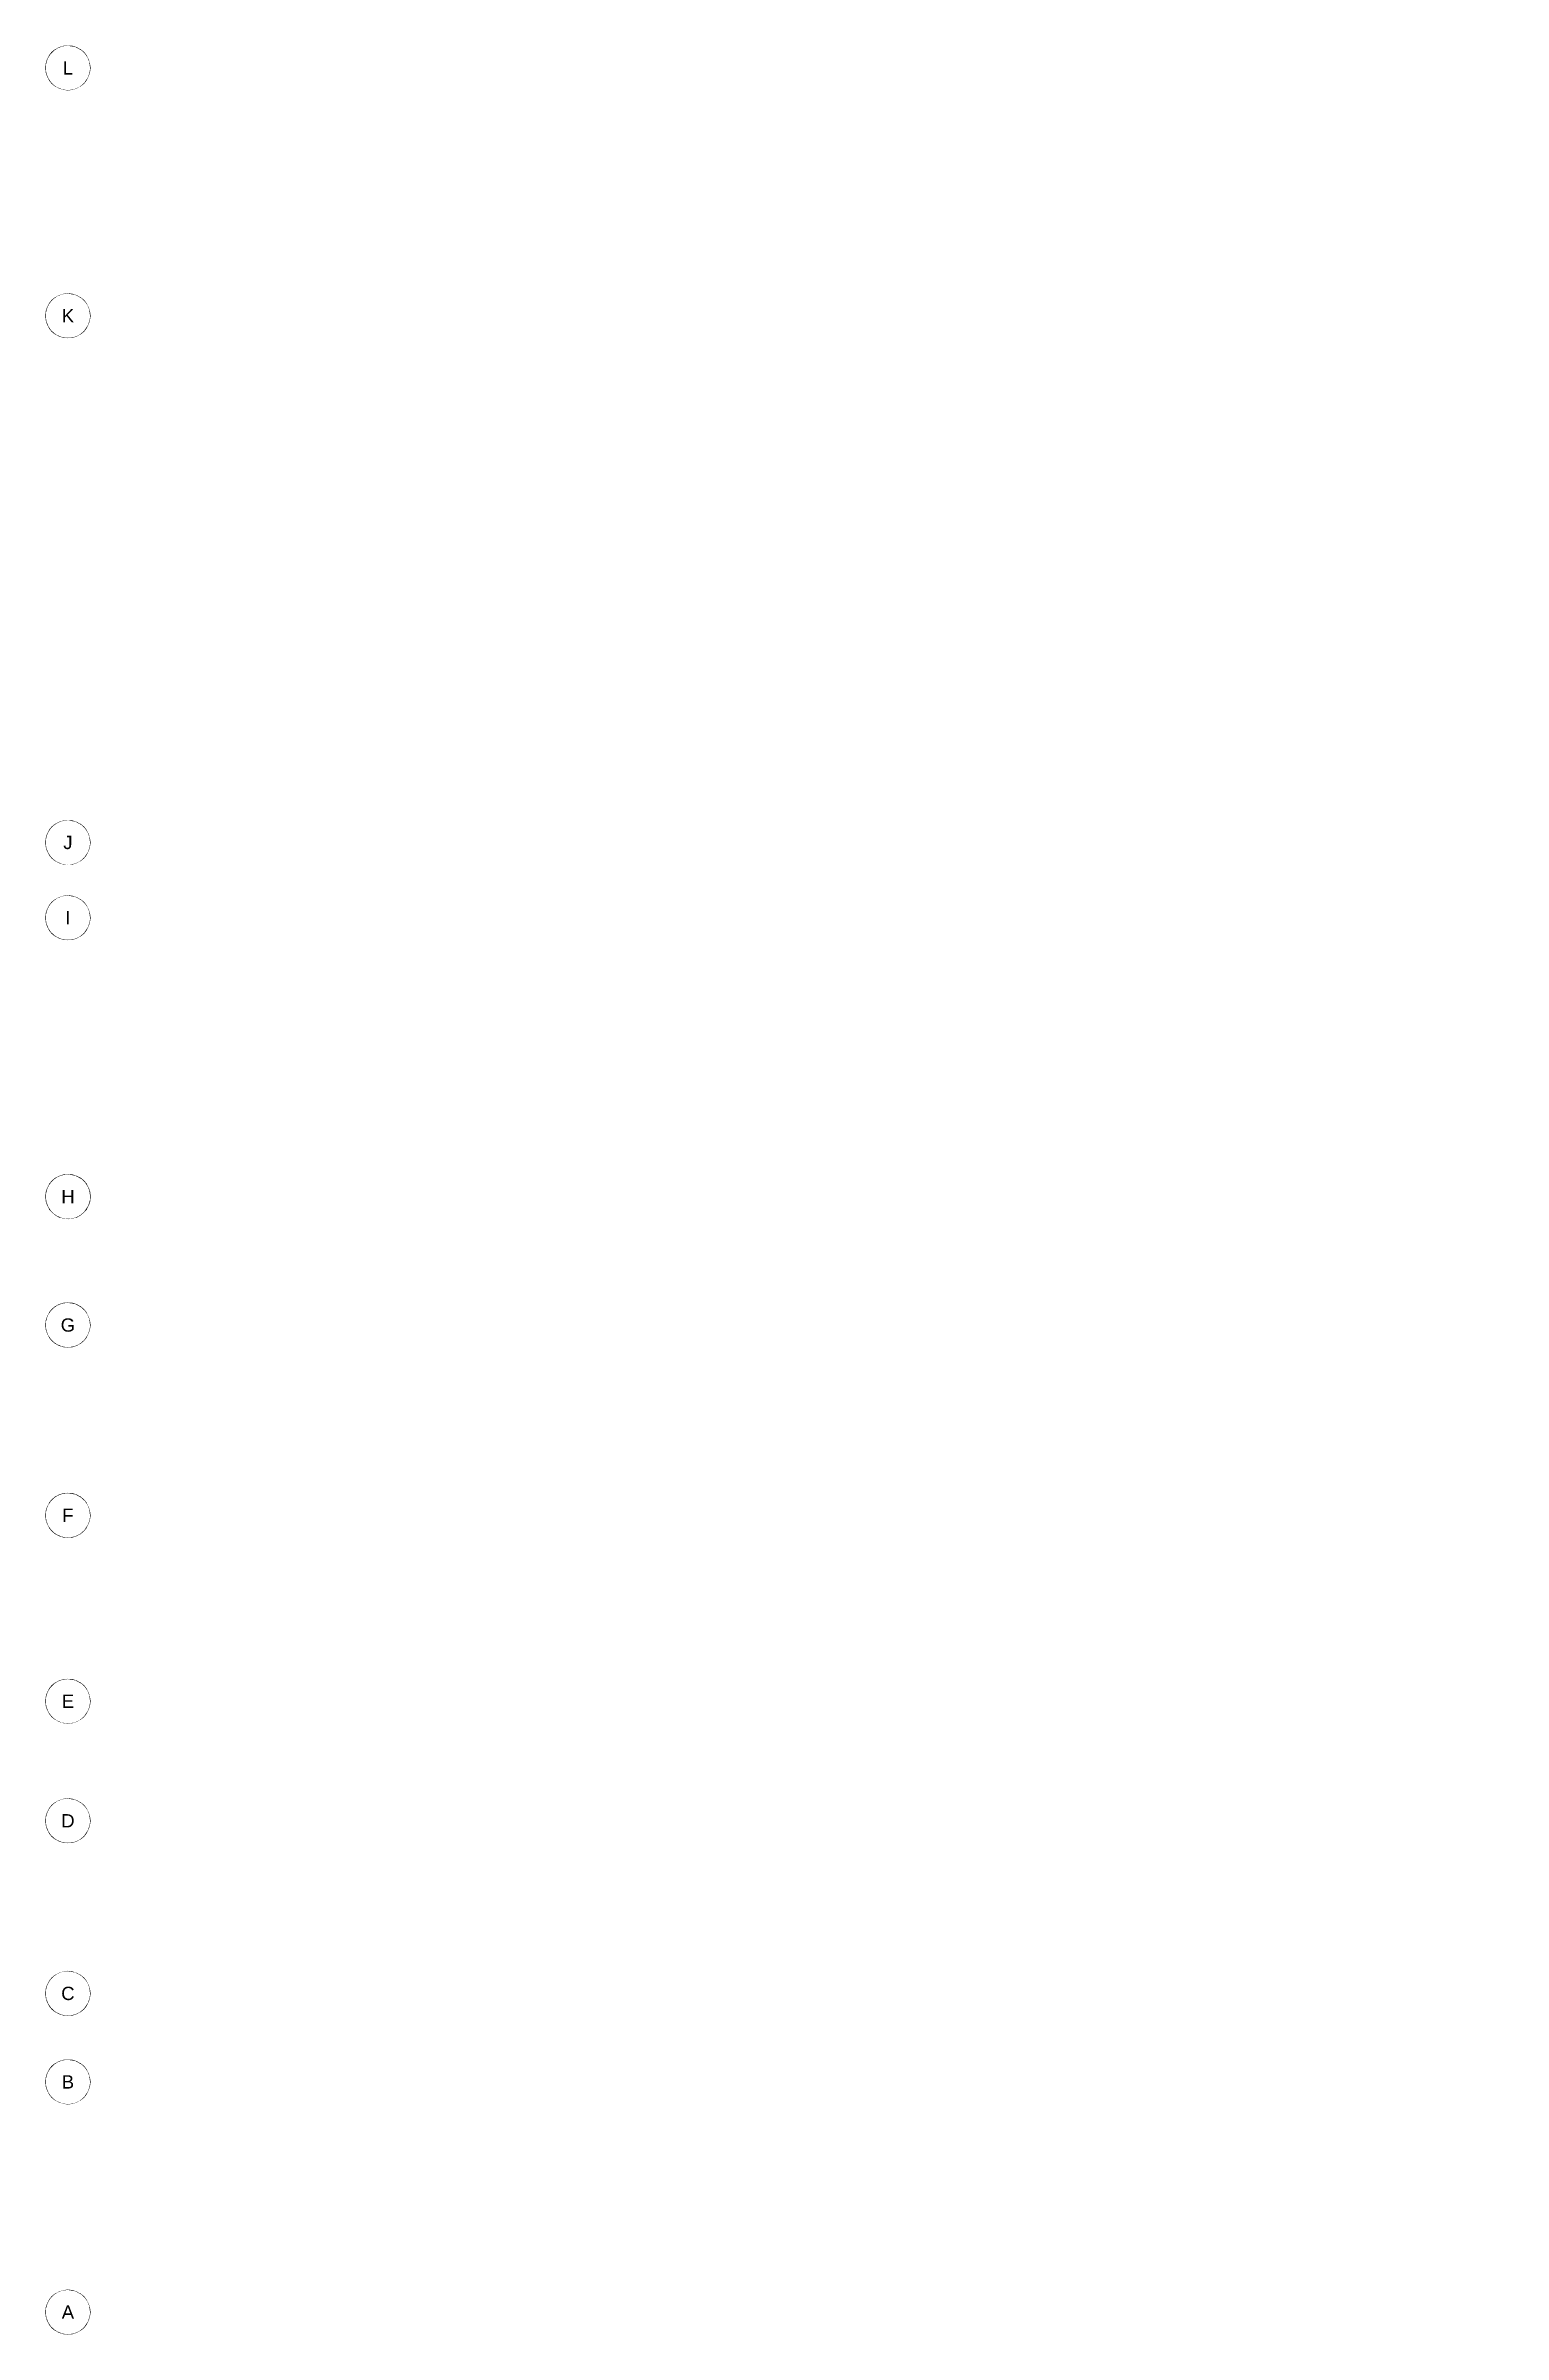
# Model space of a CAD drawing. Header units: inches. Extents: x -11.3 to 47.2, y -1.9 to 32.
# Drawn here: x 30.72 to 47.18, y 2.25 to 28.1 of the extents above; entities that cross this region are included whole.
import ezdxf
from ezdxf.enums import TextEntityAlignment as Align

# ---------------------------------------------------------------- set-up
doc = ezdxf.new("R2010")
doc.units = ezdxf.units.IN
doc.header["$MEASUREMENT"] = 0
doc.set_wipeout_variables(frame=1)
doc.layers.add('AXES-2ND&3RD$0$A-GRID-IDEN @ 50', color=51, linetype='Continuous')
doc.layers.add('AXES-2ND&3RD$0$S-AXIS-CIRC', color=22, linetype='Continuous', lineweight=13)
doc.styles.add('AXES-2ND&3RD$0$DMA-T-S', font='sanss___.ttf', dxfattribs={"height": 0.0023})

# ---------------------------------------------------------------- blocks, each defined once
blk = doc.blocks.new('AXES-2ND&3RD$0$GI')
at = {"layer": 'AXES-2ND&3RD$0$S-AXIS-CIRC'}
blk.add_circle((0, 0), 0.005, dxfattribs=at)
at = {"style": 'AXES-2ND&3RD$0$DMA-T-S'}
blk.add_attdef('GRID_INDICATOR', text='', height=0.003, dxfattribs=at).set_placement((0, 0), align=Align.MIDDLE)
blk.add_wipeout([(0, 0.005), (0.0017, 0.0047), (0.00306, 0.00395), (0.00388, 0.00315), (0.00443, 0.00232), (0.00481, 0.00137), (0.005, 0), (0.00493, -0.00086), (0.00455, -0.00207), (0.00368, -0.00338), (0.00281, -0.00414), (0.00209, -0.00454), (0.00139, -0.0048), (0.00044, -0.00498), (-0.00046, -0.00498), (-0.00143, -0.00479), (-0.00255, -0.0043), (-0.00307, -0.00394), (-0.00383, -0.00322), (-0.0044, -0.00237), (-0.00482, -0.00132), (-0.00498, -0.00047), (-0.00493, 0.00082), (-0.00466, 0.0018), (-0.00433, 0.0025), (-0.00388, 0.00315), (-0.00314, 0.00389), (-0.00238, 0.0044), (-0.00159, 0.00474), (-0.00097, 0.0049)]).dxf.layer = 'AXES-2ND&3RD$0$S-AXIS-CIRC'
for tag, p in [('LINE_1', (0, 0.0015)), ('LINE_2', (0, -0.00216))]:
    blk.add_attdef(tag, text='', height=0.003, dxfattribs=at).set_placement(p, align=Align.MIDDLE)

msp = doc.modelspace()

# ---------------------------------------------------------------- hatches: boundary and pattern name
at = {"ltscale": 10}
h = msp.add_hatch(dxfattribs=at)
h.set_pattern_fill('AR-CONC', color=256)
h.set_pattern_definition([(50, (-1650049.6, -1154151.51), (182.184669, -15.939086), [19.05, -209.55]), (355, (-1650049.6, -1154151.51), (-35.243421, 191.056845), [15.24, -167.640584]), (100.451445, (-1650034.42, -1154152.84), (146.941247, 175.117752), [16.190009, -178.090245]), (46.1842, (-1650049.6, -1154100.71), (271.07904, -42.042328), [28.575, -314.325]), (96.635558, (-1650027.02, -1154104.22), (237.404134, 247.426125), [24.285023, -267.13561]), (351.184151, (-1650049.6, -1154100.71), (237.404134, 247.426125), [22.859967, -251.459732]), (21, (-1650024.2, -1154113.41), (151.614391, -102.265198), [19.05, -209.55]), (326, (-1650024.2, -1154113.41), (61.802028, 184.187966), [15.24, -167.64]), (71.451445, (-1650011.57, -1154121.94), (213.41642, 81.922769), [16.190009, -178.089938]), (37.5, (-1650049.606, -1154151.514), (3.0886033, 84.5550389), [0, -165.608, 0, -170.18, 0, -168.275]), (7.5, (-1650049.61, -1154151.51), (66.8196625, 100.180575), [0, -97.028, 0, -161.798, 0, -64.135]), (327.5, (-1650106.25, -1154151.514), (135.5905952, -5.728744), [0, -63.5, 0, -198.12, 0, -262.89]), (317.5, (-1650131.65, -1154151.51), (148.1291814, 25.426491), [0, -82.55, 0, -131.572, 0, -186.69])])
h.paths.add_polyline_path([(44.8754, 5.2232), (44.8754, 5.1419), (46.6775, 4.8155), (46.7965, 4.6104), (47.1845, 4.6104), (47.1845, 4.6904), (46.8425, 4.6904), (46.7281, 4.8877)])

# ---------------------------------------------------------------- block references
at = {"layer": 'AXES-2ND&3RD$0$A-GRID-IDEN @ 50'}
ref = msp.add_blockref('AXES-2ND&3RD$0$GI', (30.9733, 27.85), dxfattribs=dict(at, xscale=50, yscale=50, zscale=50))
ref.add_attrib('GRID_INDICATOR', 'L', dxfattribs={"layer": '0', "color": 2, "height": 0.15, "style": 'AXES-2ND&3RD$0$DMA-T-S'}).set_placement((30.9733, 27.85), align=Align.MIDDLE)
ref = msp.add_blockref('AXES-2ND&3RD$0$GI', (30.9733, 25.05), dxfattribs=dict(at, xscale=50, yscale=50, zscale=50))
ref.add_attrib('GRID_INDICATOR', 'K', dxfattribs={"layer": '0', "color": 2, "height": 0.15, "style": 'AXES-2ND&3RD$0$DMA-T-S'}).set_placement((30.9733, 25.05), align=Align.MIDDLE)
ref = msp.add_blockref('AXES-2ND&3RD$0$GI', (30.9733, 19.1), dxfattribs=dict(at, xscale=50, yscale=50, zscale=50))
ref.add_attrib('GRID_INDICATOR', 'J', dxfattribs={"layer": '0', "color": 2, "height": 0.15, "style": 'AXES-2ND&3RD$0$DMA-T-S'}).set_placement((30.9733, 19.1), align=Align.MIDDLE)
ref = msp.add_blockref('AXES-2ND&3RD$0$GI', (30.9733, 18.25), dxfattribs=dict(at, xscale=50, yscale=50, zscale=50))
ref.add_attrib('GRID_INDICATOR', 'I', dxfattribs={"layer": '0', "color": 2, "height": 0.15, "style": 'AXES-2ND&3RD$0$DMA-T-S'}).set_placement((30.9733, 18.25), align=Align.MIDDLE)
ref = msp.add_blockref('AXES-2ND&3RD$0$GI', (30.9744, 15.1), dxfattribs=dict(at, xscale=50, yscale=50, zscale=50))
ref.add_attrib('GRID_INDICATOR', 'H', dxfattribs={"layer": '0', "color": 2, "height": 0.15, "style": 'AXES-2ND&3RD$0$DMA-T-S'}).set_placement((30.9744, 15.1), align=Align.MIDDLE)
ref = msp.add_blockref('AXES-2ND&3RD$0$GI', (30.9733, 13.65), dxfattribs=dict(at, xscale=50, yscale=50, zscale=50))
ref.add_attrib('GRID_INDICATOR', 'G', dxfattribs={"layer": '0', "color": 2, "height": 0.15, "style": 'AXES-2ND&3RD$0$DMA-T-S'}).set_placement((30.9733, 13.65), align=Align.MIDDLE)
ref = msp.add_blockref('AXES-2ND&3RD$0$GI', (30.9733, 11.5001), dxfattribs=dict(at, xscale=50, yscale=50, zscale=50))
ref.add_attrib('GRID_INDICATOR', 'F', dxfattribs={"layer": '0', "color": 2, "height": 0.15, "style": 'AXES-2ND&3RD$0$DMA-T-S'}).set_placement((30.9733, 11.5001), align=Align.MIDDLE)
ref = msp.add_blockref('AXES-2ND&3RD$0$GI', (30.9733, 9.4), dxfattribs=dict(at, xscale=50, yscale=50, zscale=50))
ref.add_attrib('GRID_INDICATOR', 'E', dxfattribs={"layer": '0', "color": 2, "height": 0.15, "style": 'AXES-2ND&3RD$0$DMA-T-S'}).set_placement((30.9733, 9.4), align=Align.MIDDLE)
ref = msp.add_blockref('AXES-2ND&3RD$0$GI', (30.9733, 8.05), dxfattribs=dict(at, xscale=50, yscale=50, zscale=50))
ref.add_attrib('GRID_INDICATOR', 'D', dxfattribs={"layer": '0', "color": 2, "height": 0.15, "style": 'AXES-2ND&3RD$0$DMA-T-S'}).set_placement((30.9733, 8.05), align=Align.MIDDLE)
ref = msp.add_blockref('AXES-2ND&3RD$0$GI', (30.9733, 6.1), dxfattribs=dict(at, xscale=50, yscale=50, zscale=50))
ref.add_attrib('GRID_INDICATOR', 'C', dxfattribs={"layer": '0', "color": 2, "height": 0.15, "style": 'AXES-2ND&3RD$0$DMA-T-S'}).set_placement((30.9733, 6.1), align=Align.MIDDLE)
ref = msp.add_blockref('AXES-2ND&3RD$0$GI', (30.9733, 5.1), dxfattribs=dict(at, xscale=50, yscale=50, zscale=50))
ref.add_attrib('GRID_INDICATOR', 'B', dxfattribs={"layer": '0', "color": 2, "height": 0.15, "style": 'AXES-2ND&3RD$0$DMA-T-S'}).set_placement((30.9733, 5.1), align=Align.MIDDLE)
ref = msp.add_blockref('AXES-2ND&3RD$0$GI', (30.9733, 2.5), dxfattribs=dict(at, xscale=50, yscale=50, zscale=50))
ref.add_attrib('GRID_INDICATOR', 'A', dxfattribs={"layer": '0', "color": 2, "height": 0.15, "style": 'AXES-2ND&3RD$0$DMA-T-S'}).set_placement((30.9733, 2.5), align=Align.MIDDLE)

doc.saveas('drawing.dxf')
